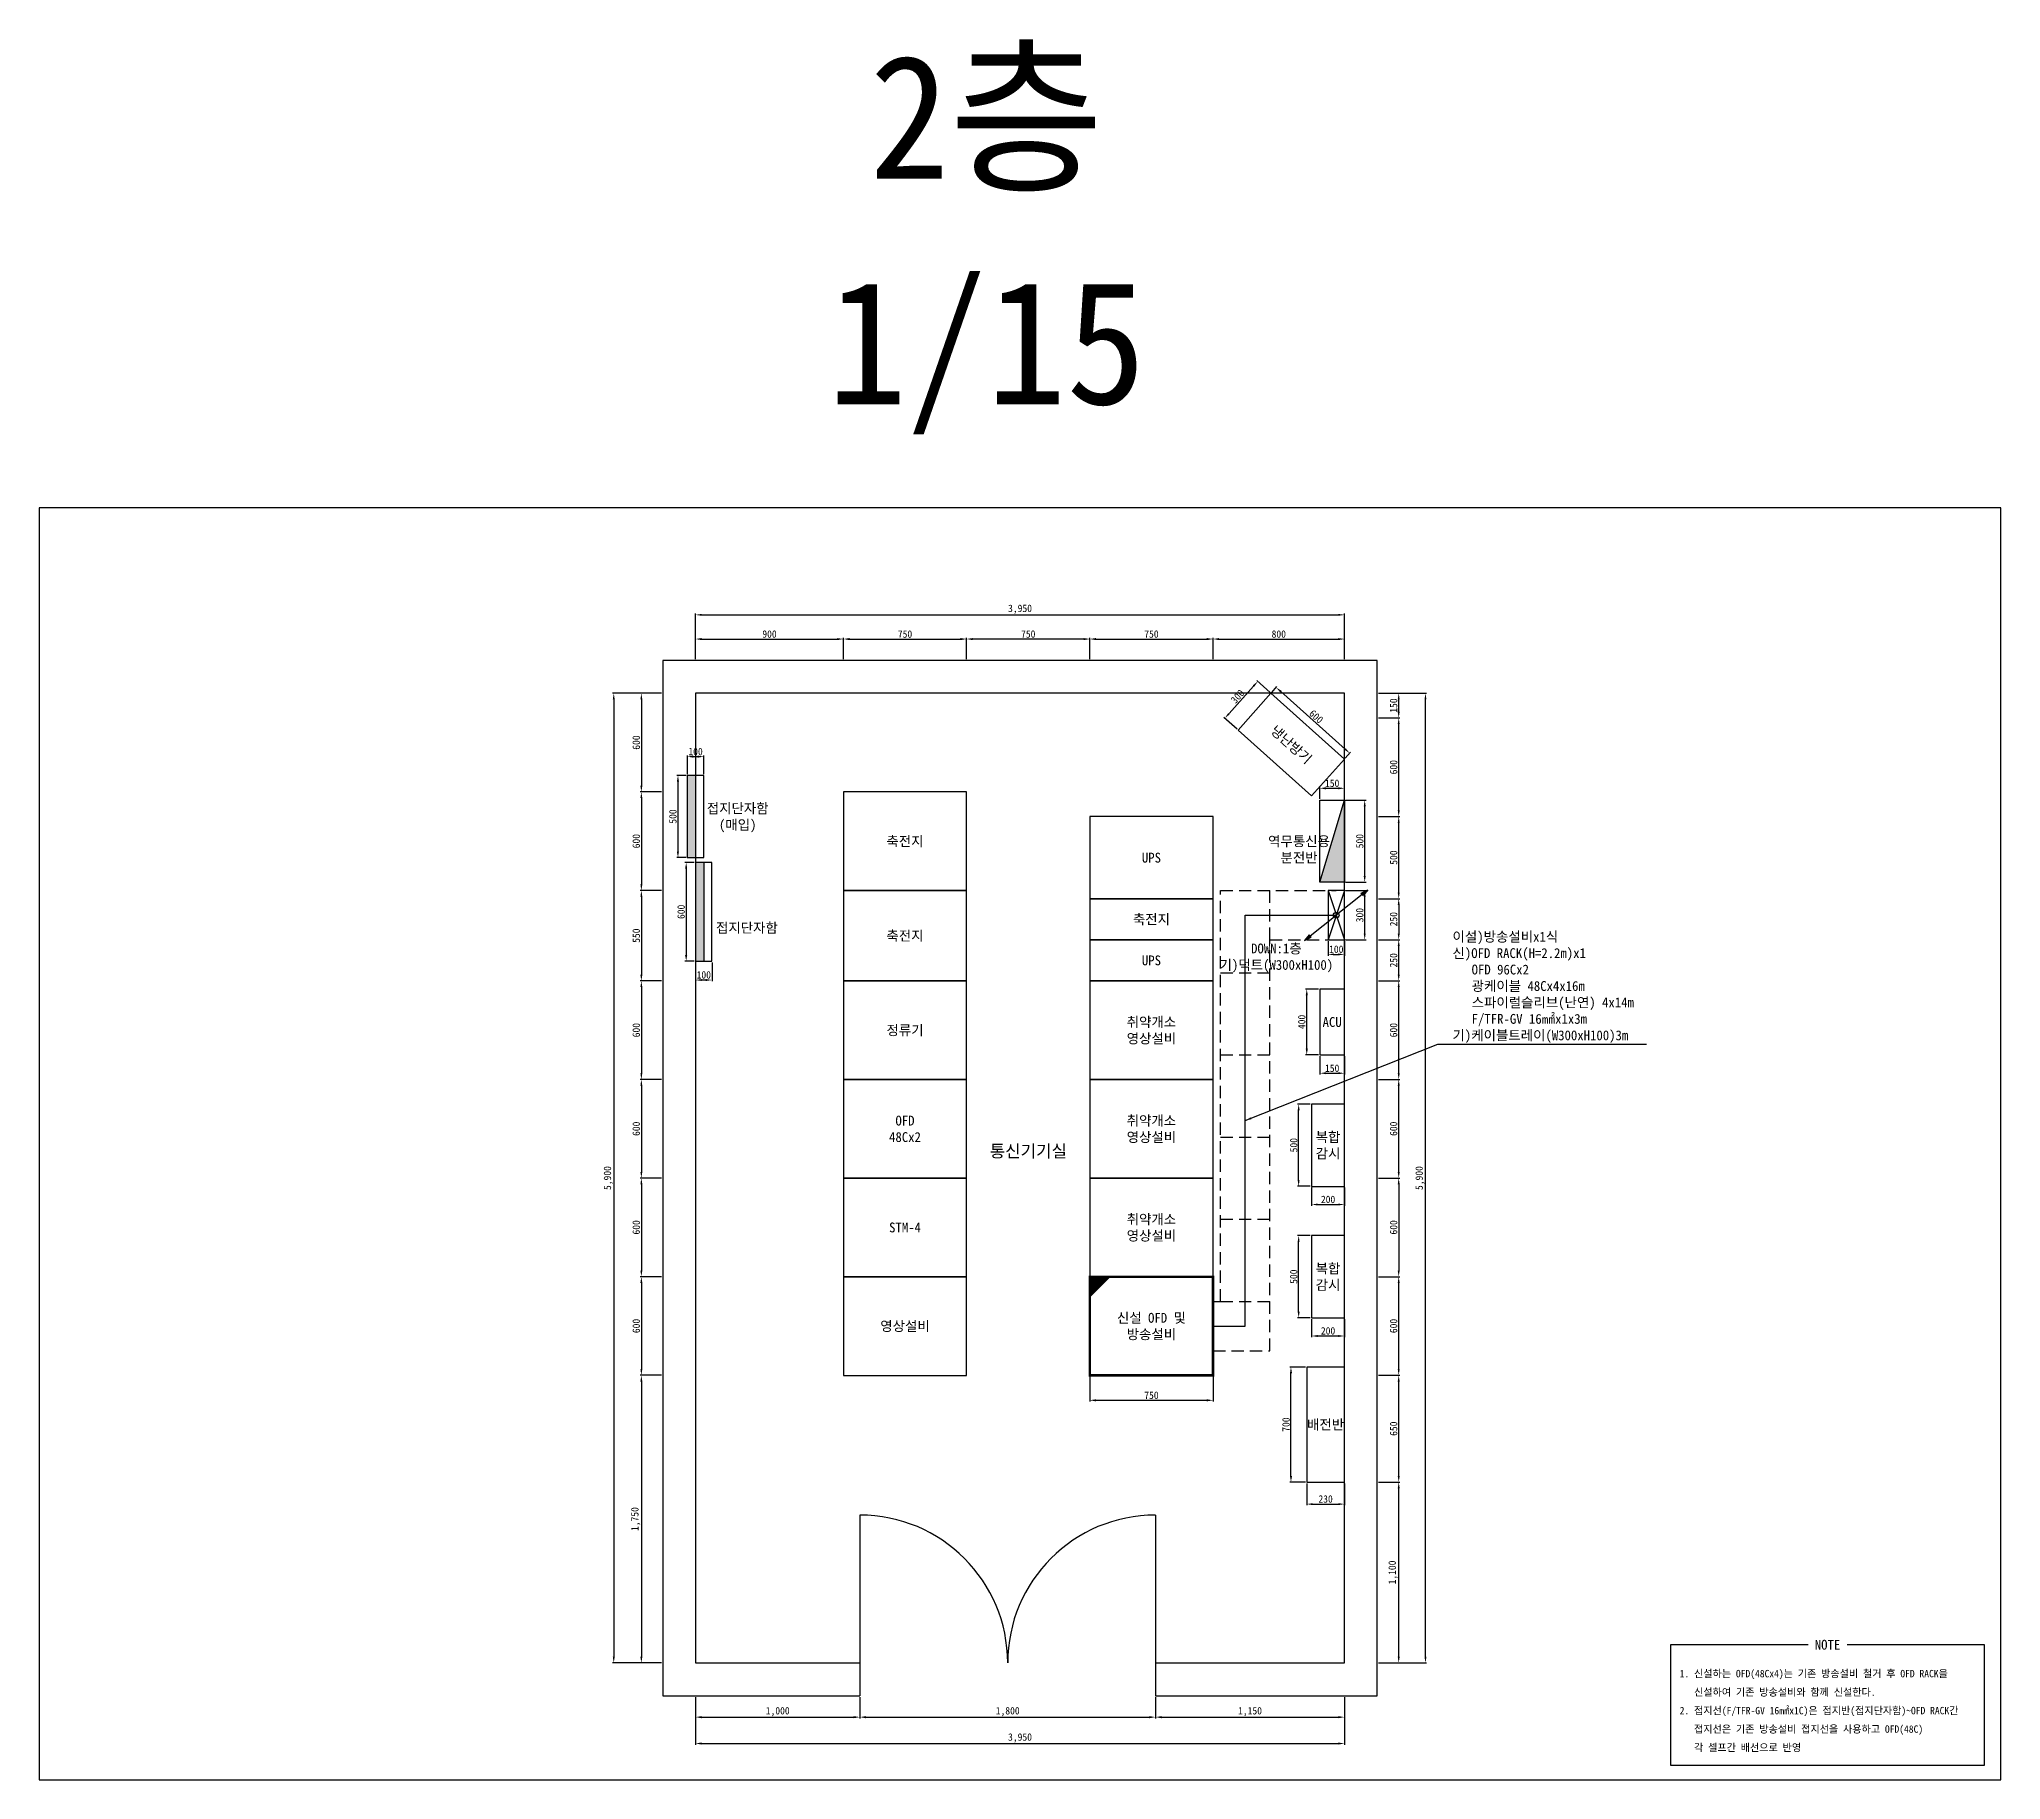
# Model space of a CAD drawing. Header units: millimetres. Extents: x 238053 to 249993, y -58717 to -48127.
import ezdxf
from ezdxf.enums import TextEntityAlignment as Align

# ---------------------------------------------------------------- set-up
doc = ezdxf.new("R2010")
doc.units = ezdxf.units.MM
doc.linetypes.add('HIDDEN2', pattern=[0.1875, 0.125, -0.0625])
for name, color, linetype in [('TT-BASE', 253, 'Continuous'), ('TT-CABL', 4, 'Continuous'), ('TT-CTRL-JUNT', 4, 'Continuous'), ('TT-TRAY', 4, 'Continuous'), ('TZ-BASE', 253, 'Continuous'), ('TZ-DIMS', 1, 'Continuous'), ('TZ-LEAL', 1, 'Continuous'), ('TZ-LEAT', 3, 'Continuous'), ('TZ-LINE', 4, 'Continuous'), ('TZ-SYMB', 2, 'Continuous'), ('TZ-TEX2', 3, 'Continuous'), ('TZ-TEXT', 3, 'Continuous')]:
    doc.layers.add(name, color=color, linetype=linetype)
doc.layers.add('TX-PAPR', color=2, linetype='Continuous', plot=False)
doc.styles.get("Standard").update_dxf_attribs({"font": 'GulimChe.ttf'})
doc.linetypes.add('BATTINB', pattern='A,0,-0.0025,[134,GulimChe.ttf,S=0.0025,R=0,X=-0.0025,Y=0.01],-0.005,[134,GulimChe.ttf,S=0.0025,R=180,X=0.0025,Y=0.01],-0.0025', length=0.01)
doc.dimstyles.new('D15', dxfattribs={"dimscale": 15, "dimtxt": 3, "dimasz": 2.5, "dimexe": 0.5, "dimexo": 0.5, "dimgap": 0.5, "dimtad": 1, "dimdec": 0, "dimzin": 1, "dimdsep": 46, "dimlunit": 6, "dimtxsty": 'Standard', "dimcen": 1, "dimclrd": 1, "dimclre": 1, "dimclrt": 3, "dimadec": 0, "dimazin": 0, "dimtfac": 1, "dimtdec": 0, "dimtix": 1, "dimtmove": 2, "dimatfit": 3, "dimfxl": 0, "dimtvp": 2, "dimlwd": -1, "dimlwe": -1, "dimarcsym": 0})

msp = doc.modelspace()

# ---------------------------------------------------------------- texts
at = {"layer": 'TZ-BASE', "linetype": 'BATTINB', "ltscale": 0.1}
msp.add_text('통신기기실', height=75, dxfattribs=at).set_placement((244073.6, -54891.7), align=Align.MIDDLE_CENTER)
at = {"layer": 'TZ-LEAT', "insert": (246655.5, -54233.4), "char_height": 60, "attachment_point": 7}
msp.add_mtext('{\\C6;이설)방송설비x1식\\P신)OFD RACK(H=2.2m)x1\\P   OFD 96Cx2\\P   광케이블 48Cx4x16m\\P\\pt120;   스파이럴슬리브(난연) 4x14m\\P\\ptz;   F/TFR-GV 16㎟x1x3m\\P\\pt120;\\C3;기)케이블트레이(W300xH100)3m}', dxfattribs=at)
at = {"layer": 'TZ-TEX2'}
for s, p in [('기)덕트(W300xH100)', (245583.4, -53758.9)), ('DOWN:1층', (245583.4, -53658.9))]:
    msp.add_text(s, height=60, dxfattribs=at).set_placement(p, align=Align.MIDDLE_CENTER)
msp.add_text('NOTE', height=60, dxfattribs=at).set_placement((248938.2, -57895.8, 23.2), align=Align.MIDDLE)
for s, p in [('1. 신설하는 OFD(48Cx4)는 기존 방송설비 철거 후 OFD RACK을', (248038.4, -58071.3, 23.2)), ('2. 접지선(F/TFR-GV 16㎟x1C)은 접지반(접지단자함)~OFD RACK간', (248038.4, -58296.3, 23.2)), ('   신설하여 기존 방송설비와 함께 신설한다.', (248038.4, -58183.8, 23.2)), ('   접지선은 기존 방송설비 접지선을 사용하고 OFD(48C) ', (248038.4, -58408.8, 23.2)), ('   각 셀프간 배선으로 반영', (248038.4, -58521.3, 23.2))]:
    msp.add_text(s, height=45, dxfattribs=at).set_placement(p, align=Align.MIDDLE_LEFT)
at = {"layer": 'TZ-TEXT'}
for s, height, p in [('2층', 750, (243819.8, -48599.6)), ('1/15', 750, (243819.8, -49972.2)), ('접지단자함', 60, (242304.4, -52806.4)), ('(매입)', 60, (242304.4, -52906.4)), ('축전지', 60, (243322.8, -53006.4)), ('역무통신용', 60, (245721.3, -53006.4)), ('UPS', 60, (244822.8, -53106.4)), ('분전반', 60, (245721.3, -53106.4)), ('축전지', 60, (244822.8, -53481.4)), ('접지단자함', 60, (242360.6, -53533)), ('축전지', 60, (243322.8, -53581.4)), ('UPS', 60, (244822.8, -53731.4)), ('취약개소', 60, (244822.8, -54106.4)), ('ACU', 60, (245922.8, -54106.4)), ('정류기', 60, (243322.8, -54156.4)), ('영상설비', 60, (244822.8, -54206.4)), ('OFD', 60, (243322.8, -54706.4)), ('취약개소', 60, (244822.8, -54706.4)), ('48Cx2', 60, (243322.8, -54806.4)), ('영상설비', 60, (244822.8, -54806.4)), ('복합', 60, (245897.8, -54806.4)), ('감시', 60, (245897.8, -54906.4)), ('취약개소', 60, (244822.8, -55306.4)), ('STM-4', 60, (243322.8, -55356.4)), ('영상설비', 60, (244822.8, -55406.4)), ('복합', 60, (245897.8, -55606.4)), ('감시', 60, (245897.8, -55706.4)), ('신설 OFD 및', 60, (244822.8, -55906.4)), ('영상설비', 60, (243322.8, -55956.4)), ('방송설비', 60, (244822.8, -56006.4)), ('배전반', 60, (245882.8, -56556.4))]:
    msp.add_text(s, height=height, dxfattribs=at).set_placement(p, align=Align.MIDDLE_CENTER)
msp.add_text('냉난방기', height=60, rotation=318.18969, dxfattribs=at).set_placement((245674.2, -52418.2), align=Align.MIDDLE_CENTER)

# ---------------------------------------------------------------- blocks, each defined once
blk = doc.blocks.new('*D3')
at = {"layer": 'DEFPOINTS', "color": 0}
for p in [(242048, -58206), (243048, -58206), (243048, -58336)]:
    blk.add_point(p, dxfattribs=at)
at = {"layer": 'TZ-DIMS', "color": 1}
for p, q in [((242048, -58214), (242048, -58344)), ((243048, -58214), (243048, -58344)), ((242085, -58336), (243010, -58336))]:
    blk.add_line(p, q, dxfattribs=at)
for points in [[(242085, -58330), (242085, -58343), (242048, -58336)], [(243010, -58330), (243010, -58343), (243048, -58336)]]:
    blk.add_solid(points, dxfattribs=at)
at = {"layer": 'TZ-DIMS', "color": 3, "insert": (242548, -58303), "char_height": 45, "attachment_point": 5}
blk.add_mtext('1,000', dxfattribs=at)
blk = doc.blocks.new('*D4')
at = {"layer": 'DEFPOINTS', "color": 0}
for p in [(243048, -58206), (244848, -58206), (244848, -58336)]:
    blk.add_point(p, dxfattribs=at)
at = {"layer": 'TZ-DIMS', "color": 1}
for p, q in [((243048, -58214), (243048, -58344)), ((244848, -58214), (244848, -58344)), ((243085, -58336), (244810, -58336))]:
    blk.add_line(p, q, dxfattribs=at)
for points in [[(243085, -58330), (243085, -58343), (243048, -58336)], [(244810, -58330), (244810, -58343), (244848, -58336)]]:
    blk.add_solid(points, dxfattribs=at)
at = {"layer": 'TZ-DIMS', "color": 3, "insert": (243948, -58303), "char_height": 45, "attachment_point": 5}
blk.add_mtext('1,800', dxfattribs=at)
blk = doc.blocks.new('*D5')
at = {"layer": 'DEFPOINTS', "color": 0}
for p in [(244848, -58206), (245998, -58206), (245998, -58336)]:
    blk.add_point(p, dxfattribs=at)
at = {"layer": 'TZ-DIMS', "color": 1}
for p, q in [((244848, -58214), (244848, -58344)), ((245998, -58214), (245998, -58344)), ((244885, -58336), (245960, -58336))]:
    blk.add_line(p, q, dxfattribs=at)
for points in [[(244885, -58330), (244885, -58343), (244848, -58336)], [(245960, -58330), (245960, -58343), (245998, -58336)]]:
    blk.add_solid(points, dxfattribs=at)
at = {"layer": 'TZ-DIMS', "color": 3, "insert": (245423, -58303), "char_height": 45, "attachment_point": 5}
blk.add_mtext('1,150', dxfattribs=at)
blk = doc.blocks.new('*D6')
at = {"layer": 'DEFPOINTS', "color": 0}
for p in [(242048, -58206), (245998, -58206), (245998, -58497)]:
    blk.add_point(p, dxfattribs=at)
at = {"layer": 'TZ-DIMS', "color": 1}
for p, q in [((242048, -58214), (242048, -58504)), ((245998, -58214), (245998, -58504)), ((242085, -58497), (245960, -58497))]:
    blk.add_line(p, q, dxfattribs=at)
for points in [[(242085, -58490), (242085, -58503), (242048, -58497)], [(245960, -58490), (245960, -58503), (245998, -58497)]]:
    blk.add_solid(points, dxfattribs=at)
at = {"layer": 'TZ-DIMS', "color": 3, "insert": (244023, -58463), "char_height": 45, "attachment_point": 5}
blk.add_mtext('3,950', dxfattribs=at)
blk = doc.blocks.new('*D7')
at = {"layer": 'DEFPOINTS', "color": 0}
for p in [(246198, -56906), (246328, -56906), (246198, -58006)]:
    blk.add_point(p, dxfattribs=at)
at = {"layer": 'TZ-DIMS', "color": 1}
for p, q in [((246205, -56906), (246335, -56906)), ((246328, -57969), (246328, -56944)), ((246205, -58006), (246335, -58006))]:
    blk.add_line(p, q, dxfattribs=at)
for points in [[(246322, -56944), (246334, -56944), (246328, -56906)], [(246322, -57969), (246334, -57969), (246328, -58006)]]:
    blk.add_solid(points, dxfattribs=at)
at = {"layer": 'TZ-DIMS', "color": 3, "insert": (246294, -57456), "char_height": 45, "attachment_point": 5, "rotation": 90}
blk.add_mtext('1,100', dxfattribs=at)
blk = doc.blocks.new('*D8')
at = {"layer": 'DEFPOINTS', "color": 0}
for p in [(246198, -56256), (246328, -56256), (246198, -56906)]:
    blk.add_point(p, dxfattribs=at)
at = {"layer": 'TZ-DIMS', "color": 1}
for p, q in [((246205, -56256), (246335, -56256)), ((246328, -56869), (246328, -56294)), ((246205, -56906), (246335, -56906))]:
    blk.add_line(p, q, dxfattribs=at)
for points in [[(246322, -56294), (246334, -56294), (246328, -56256)], [(246322, -56869), (246334, -56869), (246328, -56906)]]:
    blk.add_solid(points, dxfattribs=at)
at = {"layer": 'TZ-DIMS', "color": 3, "insert": (246297, -56581), "char_height": 45, "attachment_point": 5, "rotation": 90}
blk.add_mtext('650', dxfattribs=at)
blk = doc.blocks.new('*D9')
at = {"layer": 'DEFPOINTS', "color": 0}
for p in [(246198, -55656), (246328, -55656), (246198, -56256)]:
    blk.add_point(p, dxfattribs=at)
at = {"layer": 'TZ-DIMS', "color": 1}
for p, q in [((246205, -55656), (246335, -55656)), ((246328, -56219), (246328, -55694)), ((246205, -56256), (246335, -56256))]:
    blk.add_line(p, q, dxfattribs=at)
for points in [[(246322, -55694), (246334, -55694), (246328, -55656)], [(246322, -56219), (246334, -56219), (246328, -56256)]]:
    blk.add_solid(points, dxfattribs=at)
at = {"layer": 'TZ-DIMS', "color": 3, "insert": (246297, -55956), "char_height": 45, "attachment_point": 5, "rotation": 90}
blk.add_mtext('600', dxfattribs=at)
blk = doc.blocks.new('*D10')
at = {"layer": 'DEFPOINTS', "color": 0}
for p in [(246198, -55056), (246198, -55656), (246328, -55656)]:
    blk.add_point(p, dxfattribs=at)
at = {"layer": 'TZ-DIMS', "color": 1}
for p, q in [((246205, -55056), (246335, -55056)), ((246328, -55094), (246328, -55619)), ((246205, -55656), (246335, -55656))]:
    blk.add_line(p, q, dxfattribs=at)
for points in [[(246322, -55094), (246334, -55094), (246328, -55056)], [(246322, -55619), (246334, -55619), (246328, -55656)]]:
    blk.add_solid(points, dxfattribs=at)
at = {"layer": 'TZ-DIMS', "color": 3, "insert": (246297, -55356), "char_height": 45, "attachment_point": 5, "rotation": 90}
blk.add_mtext('600', dxfattribs=at)
blk = doc.blocks.new('*D11')
at = {"layer": 'DEFPOINTS', "color": 0}
for p in [(246198, -53856), (246328, -53856), (246198, -54456)]:
    blk.add_point(p, dxfattribs=at)
at = {"layer": 'TZ-DIMS', "color": 1}
for p, q in [((246205, -53856), (246335, -53856)), ((246328, -54419), (246328, -53894)), ((246205, -54456), (246335, -54456))]:
    blk.add_line(p, q, dxfattribs=at)
for points in [[(246322, -53894), (246334, -53894), (246328, -53856)], [(246322, -54419), (246334, -54419), (246328, -54456)]]:
    blk.add_solid(points, dxfattribs=at)
at = {"layer": 'TZ-DIMS', "color": 3, "insert": (246297, -54156), "char_height": 45, "attachment_point": 5, "rotation": 90}
blk.add_mtext('600', dxfattribs=at)
blk = doc.blocks.new('*D12')
at = {"layer": 'DEFPOINTS', "color": 0}
for p in [(246198, -53606), (246328, -53606), (246198, -53856)]:
    blk.add_point(p, dxfattribs=at)
at = {"layer": 'TZ-DIMS', "color": 1}
for p, q in [((246205, -53606), (246335, -53606)), ((246328, -53819), (246328, -53644)), ((246205, -53856), (246335, -53856))]:
    blk.add_line(p, q, dxfattribs=at)
for points in [[(246322, -53644), (246334, -53644), (246328, -53606)], [(246322, -53819), (246334, -53819), (246328, -53856)]]:
    blk.add_solid(points, dxfattribs=at)
at = {"layer": 'TZ-DIMS', "color": 3, "insert": (246297, -53731), "char_height": 45, "attachment_point": 5, "rotation": 90}
blk.add_mtext('250', dxfattribs=at)
blk = doc.blocks.new('*D13')
at = {"layer": 'DEFPOINTS', "color": 0}
for p in [(246198, -53356), (246198, -53606), (246328, -53606)]:
    blk.add_point(p, dxfattribs=at)
at = {"layer": 'TZ-DIMS', "color": 1}
for p, q in [((246205, -53356), (246335, -53356)), ((246328, -53394), (246328, -53569)), ((246205, -53606), (246335, -53606))]:
    blk.add_line(p, q, dxfattribs=at)
for points in [[(246322, -53394), (246334, -53394), (246328, -53356)], [(246322, -53569), (246334, -53569), (246328, -53606)]]:
    blk.add_solid(points, dxfattribs=at)
at = {"layer": 'TZ-DIMS', "color": 3, "insert": (246297, -53481), "char_height": 45, "attachment_point": 5, "rotation": 90}
blk.add_mtext('250', dxfattribs=at)
blk = doc.blocks.new('*D14')
at = {"layer": 'DEFPOINTS', "color": 0}
for p in [(246198, -52856), (246328, -52856), (246198, -53356)]:
    blk.add_point(p, dxfattribs=at)
at = {"layer": 'TZ-DIMS', "color": 1}
for p, q in [((246205, -52856), (246335, -52856)), ((246328, -53319), (246328, -52894)), ((246205, -53356), (246335, -53356))]:
    blk.add_line(p, q, dxfattribs=at)
for points in [[(246322, -52894), (246334, -52894), (246328, -52856)], [(246322, -53319), (246334, -53319), (246328, -53356)]]:
    blk.add_solid(points, dxfattribs=at)
at = {"layer": 'TZ-DIMS', "color": 3, "insert": (246297, -53106), "char_height": 45, "attachment_point": 5, "rotation": 90}
blk.add_mtext('500', dxfattribs=at)
blk = doc.blocks.new('*D15')
at = {"layer": 'DEFPOINTS', "color": 0}
for p in [(246198, -52256), (246328, -52256), (246198, -52856)]:
    blk.add_point(p, dxfattribs=at)
at = {"layer": 'TZ-DIMS', "color": 1}
for p, q in [((246205, -52256), (246335, -52256)), ((246328, -52819), (246328, -52294)), ((246205, -52856), (246335, -52856))]:
    blk.add_line(p, q, dxfattribs=at)
for points in [[(246322, -52294), (246334, -52294), (246328, -52256)], [(246322, -52819), (246334, -52819), (246328, -52856)]]:
    blk.add_solid(points, dxfattribs=at)
at = {"layer": 'TZ-DIMS', "color": 3, "insert": (246297, -52556), "char_height": 45, "attachment_point": 5, "rotation": 90}
blk.add_mtext('600', dxfattribs=at)
blk = doc.blocks.new('*D16')
at = {"layer": 'DEFPOINTS', "color": 0}
for p in [(246198, -52106), (246328, -52106), (246198, -52256)]:
    blk.add_point(p, dxfattribs=at)
at = {"layer": 'TZ-DIMS', "color": 1}
for p, q in [((246205, -52106), (246335, -52106)), ((246328, -52219), (246328, -52144)), ((246205, -52256), (246335, -52256))]:
    blk.add_line(p, q, dxfattribs=at)
for points in [[(246322, -52144), (246334, -52144), (246328, -52106)], [(246322, -52219), (246334, -52219), (246328, -52256)]]:
    blk.add_solid(points, dxfattribs=at)
at = {"layer": 'TZ-DIMS', "color": 3, "insert": (246297, -52181), "char_height": 45, "attachment_point": 5, "rotation": 90}
blk.add_mtext('150', dxfattribs=at)
blk = doc.blocks.new('*D17')
at = {"layer": 'DEFPOINTS', "color": 0}
for p in [(246198, -54456), (246328, -54456), (246198, -55056)]:
    blk.add_point(p, dxfattribs=at)
at = {"layer": 'TZ-DIMS', "color": 1}
for p, q in [((246205, -54456), (246335, -54456)), ((246328, -55019), (246328, -54494)), ((246205, -55056), (246335, -55056))]:
    blk.add_line(p, q, dxfattribs=at)
for points in [[(246322, -54494), (246334, -54494), (246328, -54456)], [(246322, -55019), (246334, -55019), (246328, -55056)]]:
    blk.add_solid(points, dxfattribs=at)
at = {"layer": 'TZ-DIMS', "color": 3, "insert": (246297, -54756), "char_height": 45, "attachment_point": 5, "rotation": 90}
blk.add_mtext('600', dxfattribs=at)
blk = doc.blocks.new('*D18')
at = {"layer": 'DEFPOINTS', "color": 0}
for p in [(246198, -52106), (246491, -52106), (246198, -58006)]:
    blk.add_point(p, dxfattribs=at)
at = {"layer": 'TZ-DIMS', "color": 1}
for p, q in [((246205, -52106), (246498, -52106)), ((246491, -57969), (246491, -52144)), ((246205, -58006), (246498, -58006))]:
    blk.add_line(p, q, dxfattribs=at)
for points in [[(246485, -52144), (246497, -52144), (246491, -52106)], [(246485, -57969), (246497, -57969), (246491, -58006)]]:
    blk.add_solid(points, dxfattribs=at)
at = {"layer": 'TZ-DIMS', "color": 3, "insert": (246458, -55056), "char_height": 45, "attachment_point": 5, "rotation": 90}
blk.add_mtext('5,900', dxfattribs=at)
blk = doc.blocks.new('*D19')
at = {"layer": 'DEFPOINTS', "color": 0}
for p in [(245998, -53306), (246121, -53306), (245998, -53606)]:
    blk.add_point(p, dxfattribs=at)
at = {"layer": 'TZ-DIMS', "color": 1}
for p, q in [((246005, -53306), (246129, -53306)), ((246121, -53569), (246121, -53344)), ((246005, -53606), (246129, -53606))]:
    blk.add_line(p, q, dxfattribs=at)
for points in [[(246115, -53344), (246127, -53344), (246121, -53306)], [(246115, -53569), (246127, -53569), (246121, -53606)]]:
    blk.add_solid(points, dxfattribs=at)
at = {"layer": 'TZ-DIMS', "color": 3, "insert": (246091, -53456), "char_height": 45, "attachment_point": 5, "rotation": 90}
blk.add_mtext('300', dxfattribs=at)
blk = doc.blocks.new('*D20')
at = {"layer": 'DEFPOINTS', "color": 0}
for p in [(245898, -53606), (245998, -53606), (245998, -53695)]:
    blk.add_point(p, dxfattribs=at)
at = {"layer": 'TZ-DIMS', "color": 1}
for p, q in [((245898, -53614), (245898, -53703)), ((245935, -53695), (245960, -53695)), ((245998, -53614), (245998, -53703))]:
    blk.add_line(p, q, dxfattribs=at)
for points in [[(245935, -53689), (245935, -53701), (245898, -53695)], [(245960, -53689), (245960, -53701), (245998, -53695)]]:
    blk.add_solid(points, dxfattribs=at)
at = {"layer": 'TZ-DIMS', "color": 3, "insert": (245948, -53664), "char_height": 45, "attachment_point": 5}
blk.add_mtext('100', dxfattribs=at)
blk = doc.blocks.new('*D21')
at = {"layer": 'DEFPOINTS', "color": 0}
for p in [(245551, -52106), (245998, -52506), (246030, -52471)]:
    blk.add_point(p, dxfattribs=at)
at = {"layer": 'TZ-DIMS', "color": 1}
for p, q in [((245556, -52101), (245587, -52065)), ((245610, -52096), (246002, -52446)), ((246003, -52501), (246035, -52465))]:
    blk.add_line(p, q, dxfattribs=at)
for points in [[(245615, -52091), (245606, -52100), (245582, -52071)], [(246006, -52441), (245998, -52450), (246030, -52471)]]:
    blk.add_solid(points, dxfattribs=at)
at = {"layer": 'TZ-DIMS', "color": 3, "insert": (245826, -52248), "char_height": 45, "attachment_point": 5, "rotation": 318.1897}
blk.add_mtext('600', dxfattribs=at)
blk = doc.blocks.new('*D22')
at = {"layer": 'DEFPOINTS', "color": 0}
for p in [(245551, -52106), (245270, -52258), (245351, -52330)]:
    blk.add_point(p, dxfattribs=at)
at = {"layer": 'TZ-DIMS', "color": 1}
for p, q in [((245545, -52101), (245464, -52029)), ((245445, -52062), (245295, -52230)), ((245345, -52325), (245264, -52253))]:
    blk.add_line(p, q, dxfattribs=at)
for points in [[(245440, -52058), (245449, -52066), (245470, -52034)], [(245290, -52226), (245299, -52234), (245270, -52258)]]:
    blk.add_solid(points, dxfattribs=at)
at = {"layer": 'TZ-DIMS', "color": 3, "insert": (245347, -52126), "char_height": 45, "attachment_point": 5, "rotation": 48.1897}
blk.add_mtext('300', dxfattribs=at)
blk = doc.blocks.new('*D23')
at = {"layer": 'DEFPOINTS', "color": 0}
for p in [(242948, -51776), (242048, -51906), (242948, -51906)]:
    blk.add_point(p, dxfattribs=at)
at = {"layer": 'TZ-DIMS', "color": 1}
for p, q in [((242048, -51899), (242048, -51769)), ((242085, -51776), (242910, -51776)), ((242948, -51899), (242948, -51769))]:
    blk.add_line(p, q, dxfattribs=at)
for points in [[(242085, -51770), (242085, -51783), (242048, -51776)], [(242910, -51770), (242910, -51783), (242948, -51776)]]:
    blk.add_solid(points, dxfattribs=at)
at = {"layer": 'TZ-DIMS', "color": 3, "insert": (242498, -51746), "char_height": 45, "attachment_point": 5}
blk.add_mtext('900', dxfattribs=at)
blk = doc.blocks.new('*D24')
at = {"layer": 'DEFPOINTS', "color": 0}
for p in [(243698, -51776), (242948, -51906), (243698, -51906)]:
    blk.add_point(p, dxfattribs=at)
at = {"layer": 'TZ-DIMS', "color": 1}
for p, q in [((242948, -51899), (242948, -51769)), ((242985, -51776), (243660, -51776)), ((243698, -51899), (243698, -51769))]:
    blk.add_line(p, q, dxfattribs=at)
for points in [[(242985, -51770), (242985, -51783), (242948, -51776)], [(243660, -51770), (243660, -51783), (243698, -51776)]]:
    blk.add_solid(points, dxfattribs=at)
at = {"layer": 'TZ-DIMS', "color": 3, "insert": (243323, -51746), "char_height": 45, "attachment_point": 5}
blk.add_mtext('750', dxfattribs=at)
blk = doc.blocks.new('*D25')
at = {"layer": 'DEFPOINTS', "color": 0}
for p in [(243698, -51776), (243698, -51906), (244448, -51906)]:
    blk.add_point(p, dxfattribs=at)
at = {"layer": 'TZ-DIMS', "color": 1}
for p, q in [((243698, -51899), (243698, -51769)), ((244410, -51776), (243735, -51776)), ((244448, -51899), (244448, -51769))]:
    blk.add_line(p, q, dxfattribs=at)
for points in [[(243735, -51770), (243735, -51783), (243698, -51776)], [(244410, -51770), (244410, -51783), (244448, -51776)]]:
    blk.add_solid(points, dxfattribs=at)
at = {"layer": 'TZ-DIMS', "color": 3, "insert": (244073, -51746), "char_height": 45, "attachment_point": 5}
blk.add_mtext('750', dxfattribs=at)
blk = doc.blocks.new('*D26')
at = {"layer": 'DEFPOINTS', "color": 0}
for p in [(245198, -51776), (244448, -51906), (245198, -51906)]:
    blk.add_point(p, dxfattribs=at)
at = {"layer": 'TZ-DIMS', "color": 1}
for p, q in [((244448, -51899), (244448, -51769)), ((244485, -51776), (245160, -51776)), ((245198, -51899), (245198, -51769))]:
    blk.add_line(p, q, dxfattribs=at)
for points in [[(244485, -51770), (244485, -51783), (244448, -51776)], [(245160, -51770), (245160, -51783), (245198, -51776)]]:
    blk.add_solid(points, dxfattribs=at)
at = {"layer": 'TZ-DIMS', "color": 3, "insert": (244823, -51746), "char_height": 45, "attachment_point": 5}
blk.add_mtext('750', dxfattribs=at)
blk = doc.blocks.new('*D27')
at = {"layer": 'DEFPOINTS', "color": 0}
for p in [(245998, -51776), (245198, -51906), (245998, -51906)]:
    blk.add_point(p, dxfattribs=at)
at = {"layer": 'TZ-DIMS', "color": 1}
for p, q in [((245198, -51899), (245198, -51769)), ((245235, -51776), (245960, -51776)), ((245998, -51899), (245998, -51769))]:
    blk.add_line(p, q, dxfattribs=at)
for points in [[(245235, -51770), (245235, -51783), (245198, -51776)], [(245960, -51770), (245960, -51783), (245998, -51776)]]:
    blk.add_solid(points, dxfattribs=at)
at = {"layer": 'TZ-DIMS', "color": 3, "insert": (245598, -51746), "char_height": 45, "attachment_point": 5}
blk.add_mtext('800', dxfattribs=at)
blk = doc.blocks.new('*D28')
at = {"layer": 'DEFPOINTS', "color": 0}
for p in [(245998, -51629), (242048, -51906), (245998, -51906)]:
    blk.add_point(p, dxfattribs=at)
at = {"layer": 'TZ-DIMS', "color": 1}
for p, q in [((242048, -51899), (242048, -51621)), ((242085, -51629), (245960, -51629)), ((245998, -51899), (245998, -51621))]:
    blk.add_line(p, q, dxfattribs=at)
for points in [[(242085, -51623), (242085, -51635), (242048, -51629)], [(245960, -51623), (245960, -51635), (245998, -51629)]]:
    blk.add_solid(points, dxfattribs=at)
at = {"layer": 'TZ-DIMS', "color": 3, "insert": (244023, -51595), "char_height": 45, "attachment_point": 5}
blk.add_mtext('3,950', dxfattribs=at)
blk = doc.blocks.new('*D29')
at = {"layer": 'DEFPOINTS', "color": 0}
for p in [(241998, -52606), (241941, -53106), (241998, -53106)]:
    blk.add_point(p, dxfattribs=at)
at = {"layer": 'TZ-DIMS', "color": 1}
for p, q in [((241990, -52606), (241933, -52606)), ((241941, -52644), (241941, -53069)), ((241990, -53106), (241933, -53106))]:
    blk.add_line(p, q, dxfattribs=at)
for points in [[(241934, -52644), (241947, -52644), (241941, -52606)], [(241934, -53069), (241947, -53069), (241941, -53106)]]:
    blk.add_solid(points, dxfattribs=at)
at = {"layer": 'TZ-DIMS', "color": 3, "insert": (241910, -52856), "char_height": 45, "attachment_point": 5, "rotation": 90}
blk.add_mtext('500', dxfattribs=at)
blk = doc.blocks.new('*D30')
at = {"layer": 'DEFPOINTS', "color": 0}
for p in [(242048, -53136), (241991, -53736), (242048, -53736)]:
    blk.add_point(p, dxfattribs=at)
at = {"layer": 'TZ-DIMS', "color": 1}
for p, q in [((242040, -53136), (241983, -53136)), ((241991, -53174), (241991, -53699)), ((242040, -53736), (241983, -53736))]:
    blk.add_line(p, q, dxfattribs=at)
for points in [[(241984, -53174), (241997, -53174), (241991, -53136)], [(241984, -53699), (241997, -53699), (241991, -53736)]]:
    blk.add_solid(points, dxfattribs=at)
at = {"layer": 'TZ-DIMS', "color": 3, "insert": (241960, -53436), "char_height": 45, "attachment_point": 5, "rotation": 90}
blk.add_mtext('600', dxfattribs=at)
blk = doc.blocks.new('*D31')
at = {"layer": 'DEFPOINTS', "color": 0}
for p in [(242048, -53736), (242148, -53736), (242048, -53851)]:
    blk.add_point(p, dxfattribs=at)
at = {"layer": 'TZ-DIMS', "color": 1}
for p, q in [((242048, -53744), (242048, -53858)), ((242148, -53744), (242148, -53858)), ((242110, -53851), (242085, -53851))]:
    blk.add_line(p, q, dxfattribs=at)
for points in [[(242085, -53845), (242085, -53857), (242048, -53851)], [(242110, -53845), (242110, -53857), (242148, -53851)]]:
    blk.add_solid(points, dxfattribs=at)
at = {"layer": 'TZ-DIMS', "color": 3, "insert": (242098, -53820), "char_height": 45, "attachment_point": 5}
blk.add_mtext('100', dxfattribs=at)
blk = doc.blocks.new('*D32')
at = {"layer": 'DEFPOINTS', "color": 0}
for p in [(241998, -52492), (241998, -52606), (242098, -52606)]:
    blk.add_point(p, dxfattribs=at)
at = {"layer": 'TZ-DIMS', "color": 1}
for p, q in [((241998, -52599), (241998, -52484)), ((242060, -52492), (242035, -52492)), ((242098, -52599), (242098, -52484))]:
    blk.add_line(p, q, dxfattribs=at)
for points in [[(242035, -52485), (242035, -52498), (241998, -52492)], [(242060, -52485), (242060, -52498), (242098, -52492)]]:
    blk.add_solid(points, dxfattribs=at)
at = {"layer": 'TZ-DIMS', "color": 3, "insert": (242048, -52461), "char_height": 45, "attachment_point": 5}
blk.add_mtext('100', dxfattribs=at)
blk = doc.blocks.new('*D33')
at = {"layer": 'DEFPOINTS', "color": 0}
for p in [(241848, -52106), (241718, -52706), (241848, -52706)]:
    blk.add_point(p, dxfattribs=at)
at = {"layer": 'TZ-DIMS', "color": 1}
for p, q in [((241840, -52106), (241710, -52106)), ((241718, -52144), (241718, -52669)), ((241840, -52706), (241710, -52706))]:
    blk.add_line(p, q, dxfattribs=at)
for points in [[(241712, -52144), (241724, -52144), (241718, -52106)], [(241712, -52669), (241724, -52669), (241718, -52706)]]:
    blk.add_solid(points, dxfattribs=at)
at = {"layer": 'TZ-DIMS', "color": 3, "insert": (241687, -52406), "char_height": 45, "attachment_point": 5, "rotation": 90}
blk.add_mtext('600', dxfattribs=at)
blk = doc.blocks.new('*D34')
at = {"layer": 'DEFPOINTS', "color": 0}
for p in [(241848, -52706), (241718, -53306), (241848, -53306)]:
    blk.add_point(p, dxfattribs=at)
at = {"layer": 'TZ-DIMS', "color": 1}
for p, q in [((241840, -52706), (241710, -52706)), ((241718, -52744), (241718, -53269)), ((241840, -53306), (241710, -53306))]:
    blk.add_line(p, q, dxfattribs=at)
for points in [[(241712, -52744), (241724, -52744), (241718, -52706)], [(241712, -53269), (241724, -53269), (241718, -53306)]]:
    blk.add_solid(points, dxfattribs=at)
at = {"layer": 'TZ-DIMS', "color": 3, "insert": (241687, -53006), "char_height": 45, "attachment_point": 5, "rotation": 90}
blk.add_mtext('600', dxfattribs=at)
blk = doc.blocks.new('*D35')
at = {"layer": 'DEFPOINTS', "color": 0}
for p in [(241848, -53306), (241718, -53856), (241848, -53856)]:
    blk.add_point(p, dxfattribs=at)
at = {"layer": 'TZ-DIMS', "color": 1}
for p, q in [((241840, -53306), (241710, -53306)), ((241718, -53344), (241718, -53819)), ((241840, -53856), (241710, -53856))]:
    blk.add_line(p, q, dxfattribs=at)
for points in [[(241712, -53344), (241724, -53344), (241718, -53306)], [(241712, -53819), (241724, -53819), (241718, -53856)]]:
    blk.add_solid(points, dxfattribs=at)
at = {"layer": 'TZ-DIMS', "color": 3, "insert": (241687, -53581), "char_height": 45, "attachment_point": 5, "rotation": 90}
blk.add_mtext('550', dxfattribs=at)
blk = doc.blocks.new('*D36')
at = {"layer": 'DEFPOINTS', "color": 0}
for p in [(241848, -53856), (241718, -54456), (241848, -54456)]:
    blk.add_point(p, dxfattribs=at)
at = {"layer": 'TZ-DIMS', "color": 1}
for p, q in [((241840, -53856), (241710, -53856)), ((241718, -53894), (241718, -54419)), ((241840, -54456), (241710, -54456))]:
    blk.add_line(p, q, dxfattribs=at)
for points in [[(241712, -53894), (241724, -53894), (241718, -53856)], [(241712, -54419), (241724, -54419), (241718, -54456)]]:
    blk.add_solid(points, dxfattribs=at)
at = {"layer": 'TZ-DIMS', "color": 3, "insert": (241687, -54156), "char_height": 45, "attachment_point": 5, "rotation": 90}
blk.add_mtext('600', dxfattribs=at)
blk = doc.blocks.new('*D37')
at = {"layer": 'DEFPOINTS', "color": 0}
for p in [(241848, -54456), (241718, -55056), (241848, -55056)]:
    blk.add_point(p, dxfattribs=at)
at = {"layer": 'TZ-DIMS', "color": 1}
for p, q in [((241840, -54456), (241710, -54456)), ((241718, -54494), (241718, -55019)), ((241840, -55056), (241710, -55056))]:
    blk.add_line(p, q, dxfattribs=at)
for points in [[(241712, -54494), (241724, -54494), (241718, -54456)], [(241712, -55019), (241724, -55019), (241718, -55056)]]:
    blk.add_solid(points, dxfattribs=at)
at = {"layer": 'TZ-DIMS', "color": 3, "insert": (241687, -54756), "char_height": 45, "attachment_point": 5, "rotation": 90}
blk.add_mtext('600', dxfattribs=at)
blk = doc.blocks.new('*D38')
at = {"layer": 'DEFPOINTS', "color": 0}
for p in [(241848, -55056), (241718, -55656), (241848, -55656)]:
    blk.add_point(p, dxfattribs=at)
at = {"layer": 'TZ-DIMS', "color": 1}
for p, q in [((241840, -55056), (241710, -55056)), ((241718, -55094), (241718, -55619)), ((241840, -55656), (241710, -55656))]:
    blk.add_line(p, q, dxfattribs=at)
for points in [[(241712, -55094), (241724, -55094), (241718, -55056)], [(241712, -55619), (241724, -55619), (241718, -55656)]]:
    blk.add_solid(points, dxfattribs=at)
at = {"layer": 'TZ-DIMS', "color": 3, "insert": (241687, -55356), "char_height": 45, "attachment_point": 5, "rotation": 90}
blk.add_mtext('600', dxfattribs=at)
blk = doc.blocks.new('*D39')
at = {"layer": 'DEFPOINTS', "color": 0}
for p in [(241848, -55656), (241718, -56256), (241848, -56256)]:
    blk.add_point(p, dxfattribs=at)
at = {"layer": 'TZ-DIMS', "color": 1}
for p, q in [((241840, -55656), (241710, -55656)), ((241718, -55694), (241718, -56219)), ((241840, -56256), (241710, -56256))]:
    blk.add_line(p, q, dxfattribs=at)
for points in [[(241712, -55694), (241724, -55694), (241718, -55656)], [(241712, -56219), (241724, -56219), (241718, -56256)]]:
    blk.add_solid(points, dxfattribs=at)
at = {"layer": 'TZ-DIMS', "color": 3, "insert": (241687, -55956), "char_height": 45, "attachment_point": 5, "rotation": 90}
blk.add_mtext('600', dxfattribs=at)
blk = doc.blocks.new('*D40')
at = {"layer": 'DEFPOINTS', "color": 0}
for p in [(241848, -56256), (241718, -58006), (241848, -58006)]:
    blk.add_point(p, dxfattribs=at)
at = {"layer": 'TZ-DIMS', "color": 1}
for p, q in [((241840, -56256), (241710, -56256)), ((241718, -56294), (241718, -57969)), ((241840, -58006), (241710, -58006))]:
    blk.add_line(p, q, dxfattribs=at)
for points in [[(241712, -56294), (241724, -56294), (241718, -56256)], [(241712, -57969), (241724, -57969), (241718, -58006)]]:
    blk.add_solid(points, dxfattribs=at)
at = {"layer": 'TZ-DIMS', "color": 3, "insert": (241684, -57131), "char_height": 45, "attachment_point": 5, "rotation": 90}
blk.add_mtext('1,750', dxfattribs=at)
blk = doc.blocks.new('*D41')
at = {"layer": 'DEFPOINTS', "color": 0}
for p in [(241848, -52106), (241550, -58006), (241848, -58006)]:
    blk.add_point(p, dxfattribs=at)
at = {"layer": 'TZ-DIMS', "color": 1}
for p, q in [((241840, -52106), (241543, -52106)), ((241550, -52144), (241550, -57969)), ((241840, -58006), (241543, -58006))]:
    blk.add_line(p, q, dxfattribs=at)
for points in [[(241544, -52144), (241556, -52144), (241550, -52106)], [(241544, -57969), (241556, -57969), (241550, -58006)]]:
    blk.add_solid(points, dxfattribs=at)
at = {"layer": 'TZ-DIMS', "color": 3, "insert": (241517, -55056), "char_height": 45, "attachment_point": 5, "rotation": 90}
blk.add_mtext('5,900', dxfattribs=at)
blk = doc.blocks.new('*D42')
at = {"layer": 'DEFPOINTS', "color": 0}
for p in [(244448, -56256), (245198, -56256), (245198, -56408)]:
    blk.add_point(p, dxfattribs=at)
at = {"layer": 'TZ-DIMS', "color": 1}
for p, q in [((244448, -56264), (244448, -56416)), ((245198, -56264), (245198, -56416)), ((244485, -56408), (245160, -56408))]:
    blk.add_line(p, q, dxfattribs=at)
for points in [[(244485, -56402), (244485, -56415), (244448, -56408)], [(245160, -56402), (245160, -56415), (245198, -56408)]]:
    blk.add_solid(points, dxfattribs=at)
at = {"layer": 'TZ-DIMS', "color": 3, "insert": (244823, -56378), "char_height": 45, "attachment_point": 5}
blk.add_mtext('750', dxfattribs=at)
blk = doc.blocks.new('*D43')
at = {"layer": 'DEFPOINTS', "color": 0}
for p in [(245768, -56906), (245998, -56906), (245998, -57040)]:
    blk.add_point(p, dxfattribs=at)
at = {"layer": 'TZ-DIMS', "color": 1}
for p, q in [((245768, -56914), (245768, -57047)), ((245998, -56914), (245998, -57047)), ((245805, -57040), (245960, -57040))]:
    blk.add_line(p, q, dxfattribs=at)
for points in [[(245805, -57034), (245805, -57046), (245768, -57040)], [(245960, -57034), (245960, -57046), (245998, -57040)]]:
    blk.add_solid(points, dxfattribs=at)
at = {"layer": 'TZ-DIMS', "color": 3, "insert": (245883, -57009), "char_height": 45, "attachment_point": 5}
blk.add_mtext('230', dxfattribs=at)
blk = doc.blocks.new('*D44')
at = {"layer": 'DEFPOINTS', "color": 0}
for p in [(245672, -56206), (245768, -56206), (245768, -56906)]:
    blk.add_point(p, dxfattribs=at)
at = {"layer": 'TZ-DIMS', "color": 1}
for p, q in [((245760, -56206), (245665, -56206)), ((245672, -56869), (245672, -56244)), ((245760, -56906), (245665, -56906))]:
    blk.add_line(p, q, dxfattribs=at)
for points in [[(245666, -56244), (245679, -56244), (245672, -56206)], [(245666, -56869), (245679, -56869), (245672, -56906)]]:
    blk.add_solid(points, dxfattribs=at)
at = {"layer": 'TZ-DIMS', "color": 3, "insert": (245642, -56556), "char_height": 45, "attachment_point": 5, "rotation": 90}
blk.add_mtext('700', dxfattribs=at)
blk = doc.blocks.new('*D45')
at = {"layer": 'DEFPOINTS', "color": 0}
for p in [(245798, -55906), (245998, -55906), (245998, -56017)]:
    blk.add_point(p, dxfattribs=at)
at = {"layer": 'TZ-DIMS', "color": 1}
for p, q in [((245798, -55914), (245798, -56025)), ((245998, -55914), (245998, -56025)), ((245835, -56017), (245960, -56017))]:
    blk.add_line(p, q, dxfattribs=at)
for points in [[(245835, -56011), (245835, -56023), (245798, -56017)], [(245960, -56011), (245960, -56023), (245998, -56017)]]:
    blk.add_solid(points, dxfattribs=at)
at = {"layer": 'TZ-DIMS', "color": 3, "insert": (245898, -55986), "char_height": 45, "attachment_point": 5}
blk.add_mtext('200', dxfattribs=at)
blk = doc.blocks.new('*D46')
at = {"layer": 'DEFPOINTS', "color": 0}
for p in [(245719, -55406), (245798, -55406), (245798, -55906)]:
    blk.add_point(p, dxfattribs=at)
at = {"layer": 'TZ-DIMS', "color": 1}
for p, q in [((245790, -55406), (245712, -55406)), ((245719, -55869), (245719, -55444)), ((245790, -55906), (245712, -55906))]:
    blk.add_line(p, q, dxfattribs=at)
for points in [[(245713, -55444), (245725, -55444), (245719, -55406)], [(245713, -55869), (245725, -55869), (245719, -55906)]]:
    blk.add_solid(points, dxfattribs=at)
at = {"layer": 'TZ-DIMS', "color": 3, "insert": (245689, -55656), "char_height": 45, "attachment_point": 5, "rotation": 90}
blk.add_mtext('500', dxfattribs=at)
blk = doc.blocks.new('*D47')
at = {"layer": 'DEFPOINTS', "color": 0}
for p in [(245798, -55106), (245998, -55106), (245998, -55217)]:
    blk.add_point(p, dxfattribs=at)
at = {"layer": 'TZ-DIMS', "color": 1}
for p, q in [((245798, -55114), (245798, -55225)), ((245998, -55114), (245998, -55225)), ((245835, -55217), (245960, -55217))]:
    blk.add_line(p, q, dxfattribs=at)
for points in [[(245835, -55211), (245835, -55223), (245798, -55217)], [(245960, -55211), (245960, -55223), (245998, -55217)]]:
    blk.add_solid(points, dxfattribs=at)
at = {"layer": 'TZ-DIMS', "color": 3, "insert": (245898, -55186), "char_height": 45, "attachment_point": 5}
blk.add_mtext('200', dxfattribs=at)
blk = doc.blocks.new('*D48')
at = {"layer": 'DEFPOINTS', "color": 0}
for p in [(245719, -54606), (245798, -54606), (245798, -55106)]:
    blk.add_point(p, dxfattribs=at)
at = {"layer": 'TZ-DIMS', "color": 1}
for p, q in [((245790, -54606), (245712, -54606)), ((245719, -55069), (245719, -54644)), ((245790, -55106), (245712, -55106))]:
    blk.add_line(p, q, dxfattribs=at)
for points in [[(245713, -54644), (245725, -54644), (245719, -54606)], [(245713, -55069), (245725, -55069), (245719, -55106)]]:
    blk.add_solid(points, dxfattribs=at)
at = {"layer": 'TZ-DIMS', "color": 3, "insert": (245689, -54856), "char_height": 45, "attachment_point": 5, "rotation": 90}
blk.add_mtext('500', dxfattribs=at)
blk = doc.blocks.new('*D49')
at = {"layer": 'DEFPOINTS', "color": 0}
for p in [(245848, -54306), (245998, -54306), (245998, -54418)]:
    blk.add_point(p, dxfattribs=at)
at = {"layer": 'TZ-DIMS', "color": 1}
for p, q in [((245848, -54314), (245848, -54426)), ((245998, -54314), (245998, -54426)), ((245885, -54418), (245960, -54418))]:
    blk.add_line(p, q, dxfattribs=at)
for points in [[(245885, -54412), (245885, -54424), (245848, -54418)], [(245960, -54412), (245960, -54424), (245998, -54418)]]:
    blk.add_solid(points, dxfattribs=at)
at = {"layer": 'TZ-DIMS', "color": 3, "insert": (245923, -54388), "char_height": 45, "attachment_point": 5}
blk.add_mtext('150', dxfattribs=at)
blk = doc.blocks.new('*D50')
at = {"layer": 'DEFPOINTS', "color": 0}
for p in [(245768, -53906), (245848, -53906), (245848, -54306)]:
    blk.add_point(p, dxfattribs=at)
at = {"layer": 'TZ-DIMS', "color": 1}
for p, q in [((245840, -53906), (245761, -53906)), ((245768, -54269), (245768, -53944)), ((245840, -54306), (245761, -54306))]:
    blk.add_line(p, q, dxfattribs=at)
for points in [[(245762, -53944), (245775, -53944), (245768, -53906)], [(245762, -54269), (245775, -54269), (245768, -54306)]]:
    blk.add_solid(points, dxfattribs=at)
at = {"layer": 'TZ-DIMS', "color": 3, "insert": (245738, -54106), "char_height": 45, "attachment_point": 5, "rotation": 90}
blk.add_mtext('400', dxfattribs=at)
blk = doc.blocks.new('*D51')
at = {"layer": 'DEFPOINTS', "color": 0}
for p in [(245998, -52756), (246121, -52756), (245998, -53256)]:
    blk.add_point(p, dxfattribs=at)
at = {"layer": 'TZ-DIMS', "color": 1}
for p, q in [((246005, -52756), (246129, -52756)), ((246121, -53219), (246121, -52794)), ((246005, -53256), (246129, -53256))]:
    blk.add_line(p, q, dxfattribs=at)
for points in [[(246115, -52794), (246127, -52794), (246121, -52756)], [(246115, -53219), (246127, -53219), (246121, -53256)]]:
    blk.add_solid(points, dxfattribs=at)
at = {"layer": 'TZ-DIMS', "color": 3, "insert": (246091, -53006), "char_height": 45, "attachment_point": 5, "rotation": 90}
blk.add_mtext('500', dxfattribs=at)
blk = doc.blocks.new('*D52')
at = {"layer": 'DEFPOINTS', "color": 0}
for p in [(245848, -52756), (245998, -52684), (245998, -52756)]:
    blk.add_point(p, dxfattribs=at)
at = {"layer": 'TZ-DIMS', "color": 1}
for p, q in [((245848, -52749), (245848, -52677)), ((245885, -52684), (245960, -52684)), ((245998, -52749), (245998, -52677))]:
    blk.add_line(p, q, dxfattribs=at)
for points in [[(245885, -52678), (245885, -52691), (245848, -52684)], [(245960, -52678), (245960, -52691), (245998, -52684)]]:
    blk.add_solid(points, dxfattribs=at)
at = {"layer": 'TZ-DIMS', "color": 3, "insert": (245923, -52654), "char_height": 45, "attachment_point": 5}
blk.add_mtext('150', dxfattribs=at)

# ---------------------------------------------------------------- dimensions: what is measured, and where the dimension line sits
at = {"layer": 'TZ-DIMS'}
for base, p1, p2, picture, middle in [((245997.8, -51628.8), (242047.8, -51906.4), (245997.8, -51906.4), '*D28', (244022.8, -51595.5)), ((242947.8, -51776.4), (242047.8, -51906.4), (242947.8, -51906.4), '*D23', (242497.8, -51745.8)), ((243697.8, -51776.4), (242947.8, -51906.4), (243697.8, -51906.4), '*D24', (243322.8, -51745.8)), ((245197.8, -51776.4), (244447.8, -51906.4), (245197.8, -51906.4), '*D26', (244822.8, -51745.8)), ((245997.8, -51776.4), (245197.8, -51906.4), (245997.8, -51906.4), '*D27', (245597.8, -51745.8)), ((241997.8, -52491.7), (242097.8, -52606.4), (241997.8, -52606.4), '*D32', (242047.8, -52461.1)), ((245997.8, -52684.3), (245847.8, -52756.4), (245997.8, -52756.4), '*D52', (245922.8, -52653.7)), ((245997.8, -53695), (245897.8, -53606.4), (245997.8, -53606.4), '*D20', (245947.8, -53664.4)), ((242047.8, -53851), (242147.8, -53736.4), (242047.8, -53736.4), '*D31', (242097.8, -53820.4)), ((245997.8, -54418.2), (245847.8, -54306.4), (245997.8, -54306.4), '*D49', (245922.8, -54387.6)), ((245997.8, -55217), (245797.8, -55106.4), (245997.8, -55106.4), '*D47', (245897.8, -55186.5)), ((245997.8, -56017), (245797.8, -55906.4), (245997.8, -55906.4), '*D45', (245897.8, -55986.5)), ((245197.8, -56408.5), (244447.8, -56256.4), (245197.8, -56256.4), '*D42', (244822.8, -56377.9)), ((245997.8, -57039.9), (245767.8, -56906.4), (245997.8, -56906.4), '*D43', (245882.8, -57009.4)), ((243047.8, -58336.4), (242047.8, -58206.4), (243047.8, -58206.4), '*D3', (242547.8, -58303)), ((245997.8, -58496.6), (242047.8, -58206.4), (245997.8, -58206.4), '*D6', (244022.8, -58463.3)), ((244847.8, -58336.4), (243047.8, -58206.4), (244847.8, -58206.4), '*D4', (243947.8, -58303)), ((245997.8, -58336.4), (244847.8, -58206.4), (245997.8, -58206.4), '*D5', (245422.8, -58303))]:
    dim = msp.add_linear_dim(base=base, p1=p1, p2=p2, dimstyle='D15', dxfattribs=at)
    dim.commit()
    dim.dimension.update_dxf_attribs({"geometry": picture, "text_midpoint": middle})
for base, p1, p2, angle, picture, middle in [((243697.8, -51776.4), (244447.8, -51906.4), (243697.8, -51906.4), 180, '*D25', (244072.8, -51745.8)), ((245269.7, -52257.7), (245550.6, -52106.4), (245350.6, -52330), 48.18969, '*D22', (245347, -52125.5)), ((241550, -58006.4), (241847.8, -52106.4), (241847.8, -58006.4), 90, '*D41', (241516.7, -55056.4)), ((241717.8, -52706.4), (241847.8, -52106.4), (241847.8, -52706.4), 90, '*D33', (241687.3, -52406.4)), ((246029.6, -52470.7), (245550.6, -52106.4), (245997.8, -52506.4), 318.18969, '*D21', (245826.4, -52248)), ((246327.8, -52106.4), (246197.8, -52256.4), (246197.8, -52106.4), 90, '*D16', (246297.2, -52181.4)), ((246491, -52106.4), (246197.8, -58006.4), (246197.8, -52106.4), 90, '*D18', (246457.7, -55056.4)), ((246327.8, -52256.4), (246197.8, -52856.4), (246197.8, -52256.4), 90, '*D15', (246297.3, -52556.4)), ((241940.7, -53106.4), (241997.8, -52606.4), (241997.8, -53106.4), 270, '*D29', (241910.2, -52856.4)), ((241717.8, -53306.4), (241847.8, -52706.4), (241847.8, -53306.4), 90, '*D34', (241687.3, -53006.4)), ((246121.1, -52756.4), (245997.8, -53256.4), (245997.8, -52756.4), 90, '*D51', (246090.6, -53006.4)), ((246327.8, -52856.4), (246197.8, -53356.4), (246197.8, -52856.4), 90, '*D14', (246297.3, -53106.4)), ((241990.7, -53736.4), (242047.8, -53136.4), (242047.8, -53736.4), 270, '*D30', (241960.2, -53436.4)), ((241717.8, -53856.4), (241847.8, -53306.4), (241847.8, -53856.4), 90, '*D35', (241687.3, -53581.4)), ((246121.1, -53306.4), (245997.8, -53606.4), (245997.8, -53306.4), 90, '*D19', (246090.6, -53456.4)), ((246327.8, -53606.4), (246197.8, -53356.4), (246197.8, -53606.4), 270, '*D13', (246297.3, -53481.4)), ((246327.8, -53606.4), (246197.8, -53856.4), (246197.8, -53606.4), 90, '*D12', (246297.3, -53731.4)), ((241717.8, -54456.4), (241847.8, -53856.4), (241847.8, -54456.4), 90, '*D36', (241687.3, -54156.4)), ((245768.3, -53906.4), (245847.8, -54306.4), (245847.8, -53906.4), 90, '*D50', (245737.8, -54106.4)), ((246327.8, -53856.4), (246197.8, -54456.4), (246197.8, -53856.4), 90, '*D11', (246297.3, -54156.4)), ((241717.8, -55056.4), (241847.8, -54456.4), (241847.8, -55056.4), 90, '*D37', (241687.3, -54756.4)), ((246327.8, -54456.4), (246197.8, -55056.4), (246197.8, -54456.4), 90, '*D17', (246297.3, -54756.4)), ((245719.2, -54606.4), (245797.8, -55106.4), (245797.8, -54606.4), 90, '*D48', (245688.7, -54856.4)), ((241717.8, -55656.4), (241847.8, -55056.4), (241847.8, -55656.4), 90, '*D38', (241687.3, -55356.4)), ((246327.8, -55656.4), (246197.8, -55056.4), (246197.8, -55656.4), 270, '*D10', (246297.3, -55356.4)), ((245719.2, -55406.4), (245797.8, -55906.4), (245797.8, -55406.4), 90, '*D46', (245688.7, -55656.4)), ((241717.8, -56256.4), (241847.8, -55656.4), (241847.8, -56256.4), 90, '*D39', (241687.3, -55956.4)), ((246327.8, -55656.4), (246197.8, -56256.4), (246197.8, -55656.4), 90, '*D9', (246297.3, -55956.4)), ((245672.5, -56206.4), (245767.8, -56906.4), (245767.8, -56206.4), 90, '*D44', (245641.9, -56556.4)), ((241717.8, -58006.4), (241847.8, -56256.4), (241847.8, -58006.4), 90, '*D40', (241684.4, -57131.4)), ((246327.8, -56256.4), (246197.8, -56906.4), (246197.8, -56256.4), 90, '*D8', (246297.3, -56581.4)), ((246327.8, -56906.4), (246197.8, -58006.4), (246197.8, -56906.4), 90, '*D7', (246294.4, -57456.4))]:
    dim = msp.add_linear_dim(base=base, p1=p1, p2=p2, angle=angle, dimstyle='D15', dxfattribs=at)
    dim.commit()
    dim.dimension.update_dxf_attribs({"geometry": picture, "text_midpoint": middle})

# ---------------------------------------------------------------- hatches: boundary and pattern name
at = {"layer": 'TT-BASE'}
h = msp.add_hatch(color=256, dxfattribs=at)
h.dxf.hatch_style = 1
h.paths.add_polyline_path([(242047.8, -53106.4), (242047.8, -52606.4), (241997.8, -52606.4), (241997.8, -53106.4)])
h = msp.add_hatch(color=256, dxfattribs=at)
h.dxf.hatch_style = 1
h.paths.add_polyline_path([(245997.8, -52756.4), (245997.8, -53256.4), (245847.8, -53256.4)])
h = msp.add_hatch(color=256, dxfattribs=at)
h.dxf.hatch_style = 1
h.paths.add_polyline_path([(242097.8, -53736.4), (242097.8, -53136.4), (242047.8, -53136.4), (242047.8, -53736.4)])
at = {"layer": 'TZ-LINE'}
h = msp.add_hatch(color=256, dxfattribs=at)
h.dxf.hatch_style = 1
h.paths.add_polyline_path([(244565.4, -55656.4), (244447.8, -55656.4), (244447.8, -55773.9)])
at = {"layer": 'TZ-SYMB'}
for points in [[(246140.4, -53302), (246100, -53322.4), (246111.6, -53337)], [(246140.4, -53302), (246111.6, -53337), (246100, -53322.4)], [(245755.2, -53610.7), (245795.6, -53590.3), (245783.9, -53575.7)]]:
    msp.add_hatch(color=256, dxfattribs=at).paths.add_polyline_path(points)

# ---------------------------------------------------------------- linework, layer by layer
at = {"layer": 'TT-BASE'}
for points in [[(245350.6, -52330), (245797.8, -52730), (245997.8, -52506.4), (245550.6, -52106.4)], [(241997.8, -52606.4), (241997.8, -53106.4), (242097.8, -53106.4), (242097.8, -52606.4)], [(242947.8, -53306.4), (243697.8, -53306.4), (243697.8, -52706.4), (242947.8, -52706.4)], [(245997.8, -52756.4), (245997.8, -53256.4), (245847.8, -53256.4), (245847.8, -52756.4)], [(244447.8, -53356.4), (245197.8, -53356.4), (245197.8, -52856.4), (244447.8, -52856.4)], [(242047.8, -53136.4), (242047.8, -53736.4), (242147.8, -53736.4), (242147.8, -53136.4)], [(242947.8, -53856.4), (243697.8, -53856.4), (243697.8, -53306.4), (242947.8, -53306.4)], [(244447.8, -53606.4), (245197.8, -53606.4), (245197.8, -53356.4), (244447.8, -53356.4)], [(244447.8, -53856.4), (245197.8, -53856.4), (245197.8, -53606.4), (244447.8, -53606.4)], [(242947.8, -54456.4), (243697.8, -54456.4), (243697.8, -53856.4), (242947.8, -53856.4)], [(244447.8, -54456.4), (245197.8, -54456.4), (245197.8, -53856.4), (244447.8, -53856.4)], [(245847.8, -54306.4), (245997.8, -54306.4), (245997.8, -53906.4), (245847.8, -53906.4)], [(242947.8, -55056.4), (243697.8, -55056.4), (243697.8, -54456.4), (242947.8, -54456.4)], [(244447.8, -55056.4), (245197.8, -55056.4), (245197.8, -54456.4), (244447.8, -54456.4)], [(245797.8, -55106.4), (245997.8, -55106.4), (245997.8, -54606.4), (245797.8, -54606.4)], [(242947.8, -55656.4), (243697.8, -55656.4), (243697.8, -55056.4), (242947.8, -55056.4)], [(244447.8, -55656.4), (245197.8, -55656.4), (245197.8, -55056.4), (244447.8, -55056.4)], [(245797.8, -55906.4), (245997.8, -55906.4), (245997.8, -55406.4), (245797.8, -55406.4)], [(242947.8, -56256.4), (243697.8, -56256.4), (243697.8, -55656.4), (242947.8, -55656.4)], [(245767.8, -56906.4), (245997.8, -56906.4), (245997.8, -56206.4), (245767.8, -56206.4)]]:
    msp.add_lwpolyline(points, close=True, dxfattribs=at)
for points in [[(242047.8, -52606.4), (242047.8, -53106.4)], [(245847.8, -53256.4), (245997.8, -52756.4)], [(242097.8, -53136.4), (242097.8, -53736.4)]]:
    msp.add_lwpolyline(points, dxfattribs=at)
at = {"layer": 'TT-CABL'}
msp.add_lwpolyline([(245197.8, -55956.4), (245393.4, -55956.4), (245393.4, -53456.4), (245947.8, -53456.4)], dxfattribs=at)
at = {"layer": 'TT-CTRL-JUNT', "ltscale": 3}
msp.add_lwpolyline([(245897.8, -53606.4), (245997.8, -53606.4), (245997.8, -53306.4), (245897.8, -53306.4)], close=True, dxfattribs=at)
for points in [[(245997.8, -53306.4), (245897.8, -53606.4)], [(245897.8, -53306.4), (245997.8, -53606.4)]]:
    msp.add_lwpolyline(points, dxfattribs=at)
at = {"layer": 'TT-TRAY', "linetype": 'HIDDEN2', "ltscale": 600}
for points in [[(245197.8, -55806.4), (245243.4, -55806.4), (245243.4, -53306.4), (245947.8, -53306.4)], [(245543.4, -53606.4), (245543.4, -53306.4)], [(245197.8, -56106.4), (245543.4, -56106.4), (245543.4, -53606.4), (245947.8, -53606.4)], [(245243.4, -53806.4), (245543.4, -53806.4)], [(245243.4, -54306.4), (245543.4, -54306.4)], [(245243.4, -54806.4), (245543.4, -54806.4)], [(245243.4, -55306.4), (245543.4, -55306.4)], [(245243.4, -55806.4), (245543.4, -55806.4)]]:
    msp.add_lwpolyline(points, dxfattribs=at)
at = {"layer": 'TX-PAPR'}
msp.add_lwpolyline([(238052.8, -58717.2), (249992.8, -58717.2), (249992.8, -50977.2), (238052.8, -50977.2)], close=True, dxfattribs=at)
at = {"layer": 'TZ-BASE'}
for points in [[(244847.8, -58206.4), (246197.8, -58206.4), (246197.8, -51906.4), (241847.8, -51906.4), (241847.8, -58206.4), (243047.8, -58206.4)], [(244847.8, -58006.4), (245997.8, -58006.4), (245997.8, -52106.4), (242047.8, -52106.4), (242047.8, -58006.4), (243047.8, -58006.4)], [(243047.8, -57106.4), (243047.8, -58206.4)], [(244847.8, -57106.4), (244847.8, -58206.4)]]:
    msp.add_lwpolyline(points, dxfattribs=at)
for centre, start, end in [((243047.8, -58006.4), 0, 90), ((244847.8, -58006.4), 90, 180)]:
    msp.add_arc(centre, 900, start, end, dxfattribs=at)
at = {"layer": 'TZ-LINE', "const_width": 15}
msp.add_lwpolyline([(244447.8, -56256.4), (245197.8, -56256.4), (245197.8, -55656.4), (244447.8, -55656.4)], close=True, dxfattribs=at)
msp.add_lwpolyline([(244447.8, -55773.9), (244565.4, -55656.4)], dxfattribs=at)
at = {"layer": 'TZ-LINE', "ltscale": 2, "elevation": 23.2}
msp.add_lwpolyline([(248819.4, -57895.8), (247982.7, -57895.8), (247982.7, -58628.8), (249893.7, -58628.8), (249893.7, -57895.8), (249056.9, -57895.8)], dxfattribs=at)
at = {"layer": 'TZ-SYMB'}
for points in [[(246105.8, -53329.7), (245947.8, -53456.4)], [(245789.8, -53583), (245947.8, -53456.4)]]:
    msp.add_lwpolyline(points, dxfattribs=at)
for points in [[(246140.4, -53302), (246111.6, -53337), (246100, -53322.4)], [(245755.2, -53610.7), (245795.6, -53590.3), (245783.9, -53575.7)]]:
    msp.add_lwpolyline(points, close=True, dxfattribs=at)
msp.add_circle((245947.8, -53456.4), 17.1, dxfattribs=at)

msp.set_redraw_order([(e.dxf.handle, doc.entitydb.next_handle()) for e in msp.query("TEXT MTEXT ATTDEF DIMENSION ARC_DIMENSION")])  # texts and dimensions are drawn at this point

# ---------------------------------------------------------------- leaders
at = {"layer": 'TZ-LEAL', "annotation_type": 0, "has_hookline": 1, "hookline_direction": 0, "text_width": 1181.3}
msp.add_leader([(245393.4, -54706.4), (246567.1, -54240.9), (246648, -54240.9)], dimstyle='D15', dxfattribs=at)

doc.saveas('drawing.dxf')
